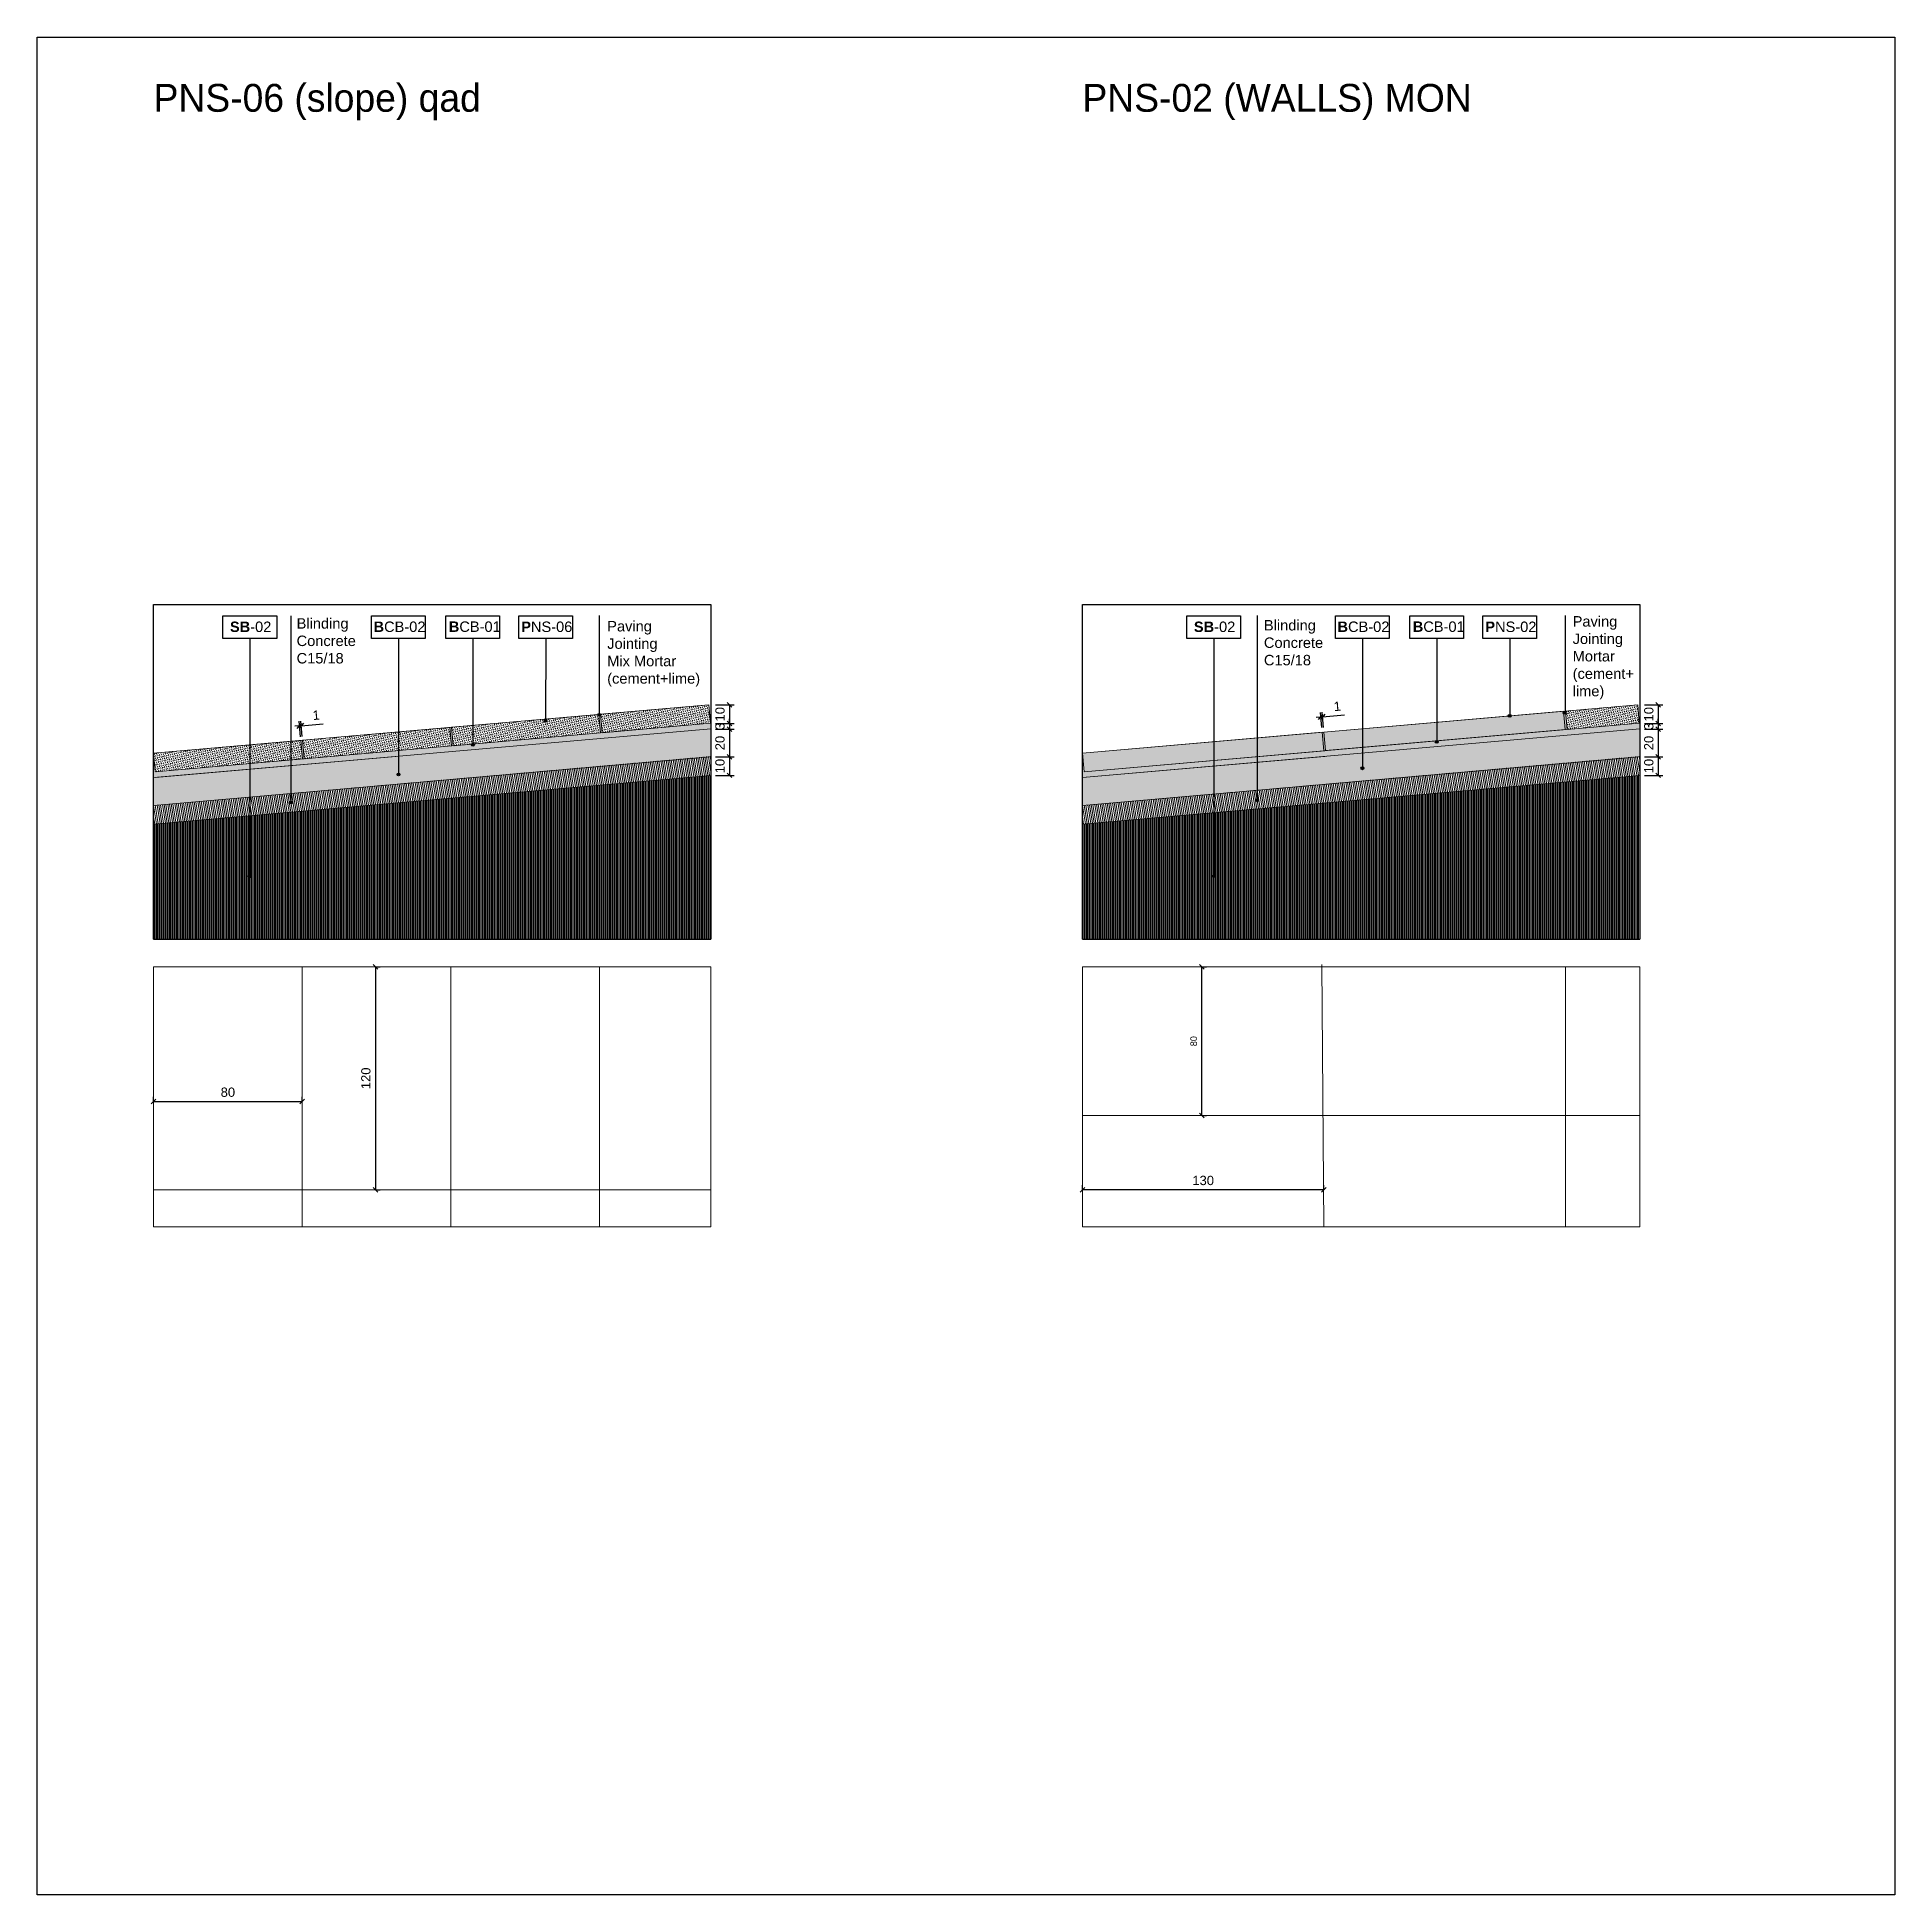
# Model space of a CAD drawing. Header units: metres. Extents: x -325 to 301, y -147 to 149.
# Drawn here: x 250.92 to 260.92, y 113.46 to 123.46 of the extents above; entities that cross this region are included whole.
import ezdxf

# ---------------------------------------------------------------- set-up
doc = ezdxf.new("R2010")
doc.units = ezdxf.units.M
doc.layers.get('Defpoints').update_dxf_attribs({"lineweight": 13})
doc.layers.add('-aux', color=50, linetype='Continuous', plot=False)
doc.layers.add('02-L-AUX', color=2, linetype='Continuous', plot=False)
doc.layers.add('0-TX-1_25', color=7, linetype='Continuous', true_color=0x3f4f7f)
doc.layers.add('EIT_3 TR sorra', color=7, linetype='Continuous', true_color=0xd8ceb0)
for name, color, linetype, lineweight, true_color in [('02-L-Joints-Paviment_07_Natural Stone', 7, 'Continuous', 5, 0x998833), ('03-TR-Paviment_08_Natural Stone Bleachers', 7, 'Continuous', 5, 0xafad9d), ('3-TR tot_u', 7, 'Continuous', 5, 0x787878)]:
    doc.layers.add(name, color=color, linetype=linetype, lineweight=lineweight, true_color=true_color)
for name, color, linetype, lineweight in [('1-CM', 7, 'Continuous', 0), ('2-L-secció', 1, 'Continuous', 0), ('3-TR Formigó', 252, 'Continuous', 0), ('3-TR Seleccionat', 44, 'Continuous', 0)]:
    doc.layers.add(name, color=color, linetype=linetype, lineweight=lineweight)
for name, color, linetype in [('A-KEYPLAN_HATCH', 7, 'Continuous'), ('A_TEXT_2', 7, 'Continuous'), ('EIT_0 Llegenda', 7, 'Continuous')]:
    doc.layers.add(name, color=color, linetype=linetype)
doc.styles.get("Standard").update_dxf_attribs({"font": 'arial.ttf'})
doc.styles.add('x-llegenda materials$0$ENGRAVERS', font='TT0586M.TTF')
doc.dimstyles.new('ISO-25', dxfattribs={"dimtxt": 0.1, "dimasz": 0.1, "dimexe": 0.1, "dimexo": 0.1, "dimgap": 0.1, "dimtad": 1, "dimdec": 0, "dimlfac": 100, "dimzin": 9, "dimtxsty": 'Standard', "dimblk": 'OBLIQUE', "dimcen": 0.1, "dimadec": 0, "dimazin": 0, "dimtfac": 1, "dimtdec": 0, "dimtmove": 0, "dimatfit": 3, "dimldrblk": 'OBLIQUE', "dimfxl": 1, "dimarcsym": 0})

msp = doc.modelspace()

# ---------------------------------------------------------------- texts
at = {"layer": '0-TX-1_25', "char_height": 0.05625, "attachment_point": 1}
for s, width, gutter_width, heights, insert in [('Blinding Concrete\\PC15/18', 0.47272, 12.5, [0.347], (252.319, 120.329)), ('Paving Jointing Mix Mortar\\P(cement+lime)', 0.38711, 0.338, [0], (253.991, 120.314)), ('Blinding Concrete\\PC15/18', 0.47272, 12.5, [0.347], (257.526, 120.319)), ('Paving Jointing Mortar\\P(cement+\\Plime)', 0.32764, 0.338, [0], (259.188, 120.34))]:
    msp.add_mtext_dynamic_manual_height_columns(s, width=width, gutter_width=gutter_width, heights=heights, dxfattribs=dict(at, insert=insert))
at = {"layer": 'EIT_0 Llegenda', "char_height": 0.15, "width": 19.2101, "attachment_point": 1, "style": 'x-llegenda materials$0$ENGRAVERS'}
for s, insert in [('PNS-06 (slope) qad', (251.549, 123.205)), ('PNS-02 (WALLS) MON', (256.549, 123.205))]:
    msp.add_mtext(s, dxfattribs=dict(at, insert=insert))

# ---------------------------------------------------------------- blocks, each defined once
blk = doc.blocks.new('hatch keyplan 2')
at = {"layer": 'A-KEYPLAN_HATCH'}
blk.add_lwpolyline([(0, 0.00548), (0.01287, 0.00548), (0.01287, 0), (0, 0)], close=True, dxfattribs=at)
blk = doc.blocks.new('hatch keyplan')
at = {"layer": 'A-KEYPLAN_HATCH'}
blk.add_blockref('hatch keyplan 2', (1.43058, 0.85215), dxfattribs=at)
blk = doc.blocks.new('PNS06')
at = {"layer": 'A-KEYPLAN_HATCH', "xscale": 0.7124947396918078, "yscale": 0.7124947396918078, "zscale": 0.7124947396918078}
blk.add_blockref('hatch keyplan', (-1.01928, -0.60715), dxfattribs=at)
at = {"layer": 'A_TEXT_2', "insert": (-0.00057, 0.00291), "char_height": 0.0017812, "attachment_point": 1}
blk.add_mtext_dynamic_manual_height_columns('\\pi0.00098;{\\fArial|b1|i0|c0|p34;P}NS-06', width=0.0103753, gutter_width=0.01069, heights=[0], dxfattribs=at)
blk = doc.blocks.new('_Oblique')
at = {"color": 0, "lineweight": -2}
blk.add_line((-0.5, -0.5), (0.5, 0.5), dxfattribs=at)
blk = doc.blocks.new('*D783')
at = {"layer": '0-TX-1_25', "color": 0, "lineweight": -2, "transparency": 16777216}
for p, q in [((254.574, 119.862), (254.674, 119.862)), ((254.649, 119.862), (254.649, 119.762)), ((254.574, 119.762), (254.674, 119.762))]:
    blk.add_line(p, q, dxfattribs=at)
at = {"layer": 'Defpoints', "color": 0, "transparency": 16777216}
for p in [(254.549, 119.862), (254.549, 119.762), (254.649, 119.762)]:
    blk.add_point(p, dxfattribs=at)
at = {"layer": '0-TX-1_25', "color": 0, "lineweight": -2, "transparency": 16777216, "xscale": 0.025, "yscale": 0.025, "zscale": 0.025}
for p, rotation in [((254.649, 119.862), 90), ((254.649, 119.762), 270)]:
    blk.add_blockref('_Oblique', p, dxfattribs=dict(at, rotation=rotation))
at = {"layer": '0-TX-1_25', "color": 0, "transparency": 16777216, "insert": (254.598, 119.812), "char_height": 0.05, "attachment_point": 5, "rotation": 90}
blk.add_mtext('10', dxfattribs=at)
blk = doc.blocks.new('*D784')
at = {"layer": '0-TX-1_25', "color": 0, "lineweight": -2, "transparency": 16777216}
for p, q in [((254.574, 119.732), (254.674, 119.732)), ((254.649, 119.732), (254.649, 119.582)), ((254.574, 119.582), (254.674, 119.582))]:
    blk.add_line(p, q, dxfattribs=at)
at = {"layer": 'Defpoints', "color": 0, "transparency": 16777216}
for p in [(254.549, 119.732), (254.549, 119.582), (254.649, 119.582)]:
    blk.add_point(p, dxfattribs=at)
at = {"layer": '0-TX-1_25', "color": 0, "lineweight": -2, "transparency": 16777216, "xscale": 0.025, "yscale": 0.025, "zscale": 0.025}
for p, rotation in [((254.649, 119.732), 90), ((254.649, 119.582), 270)]:
    blk.add_blockref('_Oblique', p, dxfattribs=dict(at, rotation=rotation))
at = {"layer": '0-TX-1_25', "color": 0, "transparency": 16777216, "insert": (254.598, 119.657), "char_height": 0.05, "attachment_point": 5, "rotation": 90}
blk.add_mtext('20', dxfattribs=at)
blk = doc.blocks.new('*D785')
at = {"layer": '0-TX-1_25', "color": 0, "lineweight": -2, "transparency": 16777216}
for p, q in [((254.574, 119.762), (254.674, 119.762)), ((254.574, 119.732), (254.674, 119.732)), ((254.649, 119.762), (254.649, 119.787)), ((254.649, 119.762), (254.649, 119.732)), ((254.649, 119.732), (254.649, 119.707))]:
    blk.add_line(p, q, dxfattribs=at)
at = {"layer": 'Defpoints', "color": 0, "transparency": 16777216}
for p in [(254.549, 119.762), (254.549, 119.732), (254.649, 119.732)]:
    blk.add_point(p, dxfattribs=at)
at = {"layer": '0-TX-1_25', "color": 0, "lineweight": -2, "transparency": 16777216, "xscale": 0.025, "yscale": 0.025, "zscale": 0.025}
for p, rotation in [((254.649, 119.762), 270), ((254.649, 119.732), 90)]:
    blk.add_blockref('_Oblique', p, dxfattribs=dict(at, rotation=rotation))
at = {"layer": '0-TX-1_25', "color": 0, "transparency": 16777216, "insert": (254.598, 119.747), "char_height": 0.05, "attachment_point": 5, "rotation": 90}
blk.add_mtext('3', dxfattribs=at)
blk = doc.blocks.new('SB-02')
at = {"layer": 'A-KEYPLAN_HATCH'}
blk.add_blockref('hatch keyplan', (-1.43058, -0.85215), dxfattribs=at)
at = {"layer": 'A_TEXT_2', "insert": (-0.0008, 0.00408), "char_height": 0.0025, "attachment_point": 1}
blk.add_mtext_dynamic_manual_height_columns('\\pi0.00249;{\\fArial|b1|i0|c0|p34;SB}-02', width=0.0145619, gutter_width=0.015, heights=[0], dxfattribs=at)
blk = doc.blocks.new('B-CB01')
at = {"layer": 'A-KEYPLAN_HATCH'}
blk.add_blockref('hatch keyplan', (-1.43058, -0.85215), dxfattribs=at)
at = {"layer": 'A_TEXT_2', "insert": (-0.0008, 0.00411), "char_height": 0.0025, "attachment_point": 1}
blk.add_mtext_dynamic_manual_height_columns('\\pi0.00152;{\\fArial|b1|i0|c0|p34;B}CB-01', width=0.0145619, gutter_width=0.015, heights=[0], dxfattribs=at)
blk = doc.blocks.new('B-CB02')
at = {"layer": 'A-KEYPLAN_HATCH'}
blk.add_blockref('hatch keyplan', (-1.43058, -0.85215), dxfattribs=at)
at = {"layer": 'A_TEXT_2', "insert": (-0.0008, 0.00409), "char_height": 0.0025, "attachment_point": 1}
blk.add_mtext_dynamic_manual_height_columns('\\pi0.00129;{\\fArial|b1|i0|c0|p34;B}CB-02', width=0.0145619, gutter_width=0.015, heights=[0], dxfattribs=at)
blk = doc.blocks.new('POINT')
at = {"layer": '0-TX-1_25'}
h = blk.add_hatch(dxfattribs=at)
h.set_pattern_fill('ANGLE', color=256)
h.set_pattern_definition([(0, (-83.747, -12.726), (0, 6.985), [5.08, -1.905]), (90, (-83.747, -12.726), (-6.985, 4e-16), [5.08, -1.905])])
edge = h.paths.add_edge_path()
edge.add_arc((0, 0), 0.0075, 0, 360)
h = blk.add_hatch(color=256, dxfattribs=at)
h.dxf.hatch_style = 1
edge = h.paths.add_edge_path()
edge.add_arc((0, 0), 0.0075, 0, 360)
blk.add_circle((0, 0), 0.0075, dxfattribs=at)
blk = doc.blocks.new('*D786')
at = {"layer": '0-TX-1_25', "color": 0, "lineweight": -2, "transparency": 16777216}
for p, q in [((252.743, 118.452), (252.768, 118.452)), ((252.743, 118.452), (252.743, 117.252)), ((252.743, 117.252), (252.768, 117.252))]:
    blk.add_line(p, q, dxfattribs=at)
at = {"layer": 'Defpoints', "color": 0, "transparency": 16777216}
for p in [(252.743, 118.452), (252.743, 117.252), (252.743, 117.252)]:
    blk.add_point(p, dxfattribs=at)
at = {"layer": '0-TX-1_25', "color": 0, "lineweight": -2, "transparency": 16777216, "xscale": 0.025, "yscale": 0.025, "zscale": 0.025}
for p, rotation in [((252.743, 118.452), 90), ((252.743, 117.252), 270)]:
    blk.add_blockref('_Oblique', p, dxfattribs=dict(at, rotation=rotation))
at = {"layer": '0-TX-1_25', "color": 0, "transparency": 16777216, "insert": (252.692, 117.852), "char_height": 0.05, "attachment_point": 5, "rotation": 90}
blk.add_mtext('120', dxfattribs=at)
blk = doc.blocks.new('*D787')
at = {"layer": '0-TX-1_25', "color": 0, "lineweight": -2, "transparency": 16777216}
for p, q in [((251.549, 117.727), (251.549, 117.752)), ((251.549, 117.727), (252.349, 117.727)), ((252.349, 117.727), (252.349, 117.752))]:
    blk.add_line(p, q, dxfattribs=at)
at = {"layer": 'Defpoints', "color": 0, "transparency": 16777216}
for p in [(251.549, 117.727), (252.349, 117.727), (252.349, 117.727)]:
    blk.add_point(p, dxfattribs=at)
at = {"layer": '0-TX-1_25', "color": 0, "lineweight": -2, "transparency": 16777216, "xscale": 0.025, "yscale": 0.025, "zscale": 0.025, "rotation": 180}
blk.add_blockref('_Oblique', (251.549, 117.727), dxfattribs=at)
at = {"layer": '0-TX-1_25', "color": 0, "lineweight": -2, "transparency": 16777216, "xscale": 0.025, "yscale": 0.025, "zscale": 0.025}
blk.add_blockref('_Oblique', (252.349, 117.727), dxfattribs=at)
at = {"layer": '0-TX-1_25', "color": 0, "transparency": 16777216, "insert": (251.949, 117.777), "char_height": 0.05, "attachment_point": 5}
blk.add_mtext('80', dxfattribs=at)
blk = doc.blocks.new('*D788')
at = {"layer": '0-TX-1_25', "color": 0, "lineweight": -2, "transparency": 16777216}
for p, q in [((252.334, 119.749), (252.309, 119.747)), ((252.339, 119.691), (252.332, 119.774)), ((252.334, 119.749), (252.344, 119.75)), ((252.349, 119.692), (252.342, 119.775)), ((252.344, 119.75), (252.462, 119.76))]:
    blk.add_line(p, q, dxfattribs=at)
at = {"layer": 'Defpoints', "color": 0, "transparency": 16777216}
for p in [(252.344, 119.75), (252.341, 119.666), (252.351, 119.667)]:
    blk.add_point(p, dxfattribs=at)
at = {"layer": '0-TX-1_25', "color": 0, "lineweight": -2, "transparency": 16777216, "xscale": 0.025, "yscale": 0.025, "zscale": 0.025}
for p, rotation in [((252.334, 119.749), 4.999999999999982), ((252.344, 119.75), 185)]:
    blk.add_blockref('_Oblique', p, dxfattribs=dict(at, rotation=rotation))
at = {"layer": '0-TX-1_25', "color": 0, "transparency": 16777216, "insert": (252.424, 119.807), "char_height": 0.05, "attachment_point": 5, "rotation": 5}
blk.add_mtext('1', dxfattribs=at)
blk = doc.blocks.new('*D962')
at = {"layer": '0-TX-1_25', "color": 0, "lineweight": -2, "transparency": 16777216}
for p, q in [((259.574, 119.862), (259.674, 119.862)), ((259.649, 119.862), (259.649, 119.762)), ((259.574, 119.762), (259.674, 119.762))]:
    blk.add_line(p, q, dxfattribs=at)
at = {"layer": 'Defpoints', "color": 0, "transparency": 16777216}
for p in [(259.549, 119.862), (259.549, 119.762), (259.649, 119.762)]:
    blk.add_point(p, dxfattribs=at)
at = {"layer": '0-TX-1_25', "color": 0, "lineweight": -2, "transparency": 16777216, "xscale": 0.025, "yscale": 0.025, "zscale": 0.025}
for p, rotation in [((259.649, 119.862), 90), ((259.649, 119.762), 270)]:
    blk.add_blockref('_Oblique', p, dxfattribs=dict(at, rotation=rotation))
at = {"layer": '0-TX-1_25', "color": 0, "transparency": 16777216, "insert": (259.598, 119.812), "char_height": 0.05, "attachment_point": 5, "rotation": 90}
blk.add_mtext('10', dxfattribs=at)
blk = doc.blocks.new('*D963')
at = {"layer": '0-TX-1_25', "color": 0, "lineweight": -2, "transparency": 16777216}
for p, q in [((259.574, 119.762), (259.674, 119.762)), ((259.574, 119.732), (259.674, 119.732)), ((259.649, 119.762), (259.649, 119.787)), ((259.649, 119.762), (259.649, 119.732)), ((259.649, 119.732), (259.649, 119.707))]:
    blk.add_line(p, q, dxfattribs=at)
at = {"layer": 'Defpoints', "color": 0, "transparency": 16777216}
for p in [(259.549, 119.762), (259.549, 119.732), (259.649, 119.732)]:
    blk.add_point(p, dxfattribs=at)
at = {"layer": '0-TX-1_25', "color": 0, "lineweight": -2, "transparency": 16777216, "xscale": 0.025, "yscale": 0.025, "zscale": 0.025}
for p, rotation in [((259.649, 119.762), 270), ((259.649, 119.732), 90)]:
    blk.add_blockref('_Oblique', p, dxfattribs=dict(at, rotation=rotation))
at = {"layer": '0-TX-1_25', "color": 0, "transparency": 16777216, "insert": (259.598, 119.747), "char_height": 0.05, "attachment_point": 5, "rotation": 90}
blk.add_mtext('3', dxfattribs=at)
blk = doc.blocks.new('PNS01')
at = {"layer": 'A-KEYPLAN_HATCH'}
blk.add_blockref('hatch keyplan', (-1.42958, -0.85215), dxfattribs=at)
at = {"layer": 'A_TEXT_2', "insert": (0.0002, 0.00408), "char_height": 0.0025, "attachment_point": 1}
blk.add_mtext_dynamic_manual_height_columns('\\pi0.00139;{\\fArial|b1|i0|c0|p34;P}NS-02', width=0.0145619, gutter_width=0.015, heights=[0], dxfattribs=at)
blk = doc.blocks.new('*D964')
at = {"layer": '0-TX-1_25', "color": 0, "lineweight": -2, "transparency": 16777216}
for p, q in [((257.837, 119.74), (257.83, 119.822)), ((257.847, 119.74), (257.84, 119.823)), ((257.842, 119.798), (257.96, 119.808)), ((257.832, 119.797), (257.807, 119.795)), ((257.832, 119.797), (257.842, 119.798))]:
    blk.add_line(p, q, dxfattribs=at)
at = {"layer": 'Defpoints', "color": 0, "transparency": 16777216}
for p in [(257.839, 119.715), (257.842, 119.798), (257.849, 119.715)]:
    blk.add_point(p, dxfattribs=at)
at = {"layer": '0-TX-1_25', "color": 0, "lineweight": -2, "transparency": 16777216, "xscale": 0.025, "yscale": 0.025, "zscale": 0.025}
for p, rotation in [((257.832, 119.797), 4.999999999999982), ((257.842, 119.798), 185)]:
    blk.add_blockref('_Oblique', p, dxfattribs=dict(at, rotation=rotation))
at = {"layer": '0-TX-1_25', "color": 0, "transparency": 16777216, "insert": (257.921, 119.855), "char_height": 0.05, "attachment_point": 5, "rotation": 5}
blk.add_mtext('1', dxfattribs=at)
blk = doc.blocks.new('*D965')
at = {"layer": '0-TX-1_25', "color": 0, "lineweight": -2, "transparency": 16777216}
for p, q in [((259.574, 119.732), (259.674, 119.732)), ((259.649, 119.732), (259.649, 119.582)), ((259.574, 119.582), (259.674, 119.582))]:
    blk.add_line(p, q, dxfattribs=at)
at = {"layer": 'Defpoints', "color": 0, "transparency": 16777216}
for p in [(259.549, 119.732), (259.549, 119.582), (259.649, 119.582)]:
    blk.add_point(p, dxfattribs=at)
at = {"layer": '0-TX-1_25', "color": 0, "lineweight": -2, "transparency": 16777216, "xscale": 0.025, "yscale": 0.025, "zscale": 0.025}
for p, rotation in [((259.649, 119.732), 90), ((259.649, 119.582), 270)]:
    blk.add_blockref('_Oblique', p, dxfattribs=dict(at, rotation=rotation))
at = {"layer": '0-TX-1_25', "color": 0, "transparency": 16777216, "insert": (259.598, 119.657), "char_height": 0.05, "attachment_point": 5, "rotation": 90}
blk.add_mtext('20', dxfattribs=at)
blk = doc.blocks.new('*D966')
at = {"layer": '0-TX-1_25', "color": 0, "lineweight": -2, "transparency": 16777216}
for p, q in [((256.549, 117.252), (256.549, 117.277)), ((257.849, 117.252), (256.549, 117.252)), ((257.849, 117.252), (257.849, 117.277))]:
    blk.add_line(p, q, dxfattribs=at)
at = {"layer": 'Defpoints', "color": 0, "transparency": 16777216}
for p in [(256.549, 117.252), (256.549, 117.252), (257.849, 117.252)]:
    blk.add_point(p, dxfattribs=at)
at = {"layer": '0-TX-1_25', "color": 0, "lineweight": -2, "transparency": 16777216, "xscale": 0.025, "yscale": 0.025, "zscale": 0.025, "rotation": 180}
blk.add_blockref('_Oblique', (256.549, 117.252), dxfattribs=at)
at = {"layer": '0-TX-1_25', "color": 0, "lineweight": -2, "transparency": 16777216, "xscale": 0.025, "yscale": 0.025, "zscale": 0.025}
blk.add_blockref('_Oblique', (257.849, 117.252), dxfattribs=at)
at = {"layer": '0-TX-1_25', "color": 0, "transparency": 16777216, "insert": (257.199, 117.302), "char_height": 0.05, "attachment_point": 5}
blk.add_mtext('130', dxfattribs=at)
blk = doc.blocks.new('*D967')
at = {"layer": '0-TX-1_25', "color": 0, "lineweight": -2, "transparency": 16777216}
for p, q in [((257.191, 118.452), (257.216, 118.452)), ((257.191, 117.652), (257.191, 118.452)), ((257.191, 117.652), (257.216, 117.652))]:
    blk.add_line(p, q, dxfattribs=at)
at = {"layer": 'Defpoints', "color": 0, "transparency": 16777216}
for p in [(257.191, 118.452), (257.191, 118.452), (257.191, 117.652)]:
    blk.add_point(p, dxfattribs=at)
at = {"layer": '0-TX-1_25', "color": 0, "lineweight": -2, "transparency": 16777216, "xscale": 0.025, "yscale": 0.025, "zscale": 0.025}
for p, rotation in [((257.191, 118.452), 90), ((257.191, 117.652), 270)]:
    blk.add_blockref('_Oblique', p, dxfattribs=dict(at, rotation=rotation))
at = {"layer": '0-TX-1_25', "color": 0, "transparency": 16777216, "insert": (257.148, 118.052), "char_height": 0.035, "attachment_point": 5, "rotation": 90}
blk.add_mtext('80', dxfattribs=at)
blk = doc.blocks.new('*D2832')
at = {"layer": '0-TX-1_25', "color": 0, "lineweight": -2, "transparency": 16777216}
for p, q in [((254.574, 119.583), (254.674, 119.583)), ((254.649, 119.583), (254.649, 119.483)), ((254.574, 119.483), (254.674, 119.483))]:
    blk.add_line(p, q, dxfattribs=at)
at = {"layer": 'Defpoints', "color": 0, "transparency": 16777216}
for p in [(254.549, 119.583), (254.549, 119.483), (254.649, 119.483)]:
    blk.add_point(p, dxfattribs=at)
at = {"layer": '0-TX-1_25', "color": 0, "lineweight": -2, "transparency": 16777216, "xscale": 0.025, "yscale": 0.025, "zscale": 0.025}
for p, rotation in [((254.649, 119.583), 90), ((254.649, 119.483), 270)]:
    blk.add_blockref('_Oblique', p, dxfattribs=dict(at, rotation=rotation))
at = {"layer": '0-TX-1_25', "color": 0, "transparency": 16777216, "insert": (254.598, 119.533), "char_height": 0.05, "attachment_point": 5, "rotation": 90}
blk.add_mtext('10', dxfattribs=at)
blk = doc.blocks.new('*D2833')
at = {"layer": '0-TX-1_25', "color": 0, "lineweight": -2, "transparency": 16777216}
for p, q in [((259.574, 119.583), (259.674, 119.583)), ((259.649, 119.583), (259.649, 119.483)), ((259.574, 119.483), (259.674, 119.483))]:
    blk.add_line(p, q, dxfattribs=at)
at = {"layer": 'Defpoints', "color": 0, "transparency": 16777216}
for p in [(259.549, 119.583), (259.549, 119.483), (259.649, 119.483)]:
    blk.add_point(p, dxfattribs=at)
at = {"layer": '0-TX-1_25', "color": 0, "lineweight": -2, "transparency": 16777216, "xscale": 0.025, "yscale": 0.025, "zscale": 0.025}
for p, rotation in [((259.649, 119.583), 90), ((259.649, 119.483), 270)]:
    blk.add_blockref('_Oblique', p, dxfattribs=dict(at, rotation=rotation))
at = {"layer": '0-TX-1_25', "color": 0, "transparency": 16777216, "insert": (259.598, 119.533), "char_height": 0.05, "attachment_point": 5, "rotation": 90}
blk.add_mtext('10', dxfattribs=at)

# ---------------------------------------------------------------- dimensions: what is measured, and where the dimension line sits
at = {"layer": '0-TX-1_25'}
for base, p1, p2, angle, picture, middle in [((252.344, 119.75), (252.341, 119.666), (252.351, 119.667), 5, '*D788', (252.424, 119.807)), ((257.842, 119.798), (257.839, 119.715), (257.849, 119.715), 5, '*D964', (257.921, 119.855)), ((252.743, 117.252), (252.743, 118.452), (252.743, 117.252), 90, '*D786', (252.692, 117.852))]:
    dim = msp.add_linear_dim(base=base, p1=p1, p2=p2, angle=angle, dimstyle='ISO-25', override={"dimtxt": 0.05, "dimasz": 0.025, "dimexe": 0.025, "dimexo": 0.025, "dimgap": 0.025, "dimblk1": 'Oblique', "dimblk2": 'Oblique', "dimsah": 1, "dimfxl": 0.1, "dimfxlon": 1, "dimarcsym": 1}, dxfattribs=at)
    dim.commit()
    dim.dimension.update_dxf_attribs({"geometry": picture, "text_midpoint": middle})
for base, p1, p2, picture, middle in [((254.649, 119.762), (254.549, 119.862), (254.549, 119.762), '*D783', (254.649, 119.812)), ((259.649, 119.762), (259.549, 119.862), (259.549, 119.762), '*D962', (259.649, 119.812)), ((254.649, 119.732), (254.549, 119.762), (254.549, 119.732), '*D785', (254.649, 119.747)), ((259.649, 119.732), (259.549, 119.762), (259.549, 119.732), '*D963', (259.649, 119.747)), ((254.649, 119.483), (254.549, 119.583), (254.549, 119.483), '*D2832', (254.649, 119.533)), ((259.649, 119.483), (259.549, 119.583), (259.549, 119.483), '*D2833', (259.649, 119.533))]:
    dim = msp.add_linear_dim(base=base, p1=p1, p2=p2, angle=90, dimstyle='ISO-25', override={"dimtxt": 0.05, "dimasz": 0.025, "dimexe": 0.025, "dimexo": 0.025, "dimgap": 0.025, "dimblk1": 'Oblique', "dimblk2": 'Oblique', "dimsah": 1, "dimfxl": 0.1, "dimfxlon": 1, "dimarcsym": 1}, dxfattribs=at)
    dim.commit()
    dim.dimension.update_dxf_attribs({"geometry": picture, "text_midpoint": middle, "dimtype": 160})
dim = msp.add_linear_dim(base=(254.649, 119.582), p1=(254.549, 119.732), p2=(254.549, 119.582), angle=90, text='20', dimstyle='ISO-25', override={"dimtxt": 0.05, "dimasz": 0.025, "dimexe": 0.025, "dimexo": 0.025, "dimgap": 0.025, "dimblk1": 'Oblique', "dimblk2": 'Oblique', "dimsah": 1, "dimfxl": 0.1, "dimfxlon": 1, "dimarcsym": 1}, dxfattribs=at)
dim.commit()
dim.dimension.update_dxf_attribs({"geometry": '*D784', "text_midpoint": (254.598, 119.657)})
dim = msp.add_linear_dim(base=(259.649, 119.582), p1=(259.549, 119.732), p2=(259.549, 119.582), angle=90, text='20', dimstyle='ISO-25', override={"dimtxt": 0.05, "dimasz": 0.025, "dimexe": 0.025, "dimexo": 0.025, "dimgap": 0.025, "dimblk1": 'Oblique', "dimblk2": 'Oblique', "dimsah": 1, "dimfxl": 0.1, "dimfxlon": 1, "dimarcsym": 1}, dxfattribs=at)
dim.commit()
dim.dimension.update_dxf_attribs({"geometry": '*D965', "text_midpoint": (259.649, 119.657), "dimtype": 160})
dim = msp.add_aligned_dim(p1=(257.191, 117.652), p2=(257.191, 118.452), distance=0, dimstyle='ISO-25', override={"dimtxt": 0.035, "dimasz": 0.025, "dimexe": 0.025, "dimexo": 0.025, "dimgap": 0.025, "dimblk1": 'Oblique', "dimblk2": 'Oblique', "dimsah": 1, "dimfxl": 0.1, "dimfxlon": 1, "dimarcsym": 1}, dxfattribs=at)
dim.commit()
dim.dimension.update_dxf_attribs({"geometry": '*D967', "text_midpoint": (257.148, 118.052)})
for base, p1, p2, picture, middle in [((252.349, 117.727), (251.549, 117.727), (252.349, 117.727), '*D787', (251.949, 117.777)), ((256.549, 117.252), (257.849, 117.252), (256.549, 117.252), '*D966', (257.199, 117.302))]:
    dim = msp.add_linear_dim(base=base, p1=p1, p2=p2, dimstyle='ISO-25', override={"dimtxt": 0.05, "dimasz": 0.025, "dimexe": 0.025, "dimexo": 0.025, "dimgap": 0.025, "dimblk1": 'Oblique', "dimblk2": 'Oblique', "dimsah": 1, "dimfxl": 0.1, "dimfxlon": 1, "dimarcsym": 1}, dxfattribs=at)
    dim.commit()
    dim.dimension.update_dxf_attribs({"geometry": picture, "text_midpoint": middle})

# ---------------------------------------------------------------- hatches: boundary and pattern name
at = {"layer": '03-TR-Paviment_08_Natural Stone Bleachers'}
h = msp.add_hatch(dxfattribs=at)
h.set_pattern_fill('DASH', color=256, scale=0.002611, angle=238, style=0, double=1)
h.set_pattern_definition([(238, (4.021047, -33.606496), (0.002637111, -0.01142258263), [0.00828944353, -0.00828944353])])
h.paths.add_polyline_path([(253.954, 119.712), (253.945, 119.811), (253.153, 119.742), (253.162, 119.642)])
h = msp.add_hatch(dxfattribs=at)
h.set_pattern_fill('DASH', color=256, scale=0.002611, angle=238, style=0, double=1)
h.set_pattern_definition([(238, (4.822984, -33.536336), (0.002637111, -0.01142258263), [0.00828944353, -0.00828944353])])
h.paths.add_polyline_path([(254.546, 119.764), (254.538, 119.863), (253.955, 119.812), (253.964, 119.712)])
h = msp.add_hatch(dxfattribs=at)
h.set_pattern_fill('DASH', color=256, scale=0.002611, angle=238, style=0, double=1)
h.set_pattern_definition([(238, (8.7172075, -33.6330785), (0.002637111, -0.01142258263), [0.00828944353, -0.00828944353])])
h.paths.add_polyline_path([(259.148, 119.729), (259.139, 119.828), (257.849, 119.715), (257.858, 119.616)])
h = msp.add_hatch(dxfattribs=at)
h.set_pattern_fill('DASH', color=256, scale=0.002611, angle=238, style=0, double=1)
h.set_pattern_definition([(238, (10.017241, -33.51934), (0.002637111, -0.01142258263), [0.00828944353, -0.00828944353])])
h.paths.add_polyline_path([(259.538, 119.863), (259.149, 119.829), (259.158, 119.729), (259.546, 119.764)])
h = msp.add_hatch(dxfattribs=at)
h.set_pattern_fill('DASH', color=256, scale=0.002611, angle=238, style=0, double=1)
h.set_pattern_definition([(238, (3.21911, -33.676656), (0.002637111, -0.01142258263), [0.00828944353, -0.00828944353])])
h.paths.add_polyline_path([(253.152, 119.642), (253.143, 119.741), (252.351, 119.672), (252.36, 119.572)])
h = msp.add_hatch(dxfattribs=at)
h.set_pattern_fill('DASH', color=256, scale=0.002611, angle=238, style=0, double=1)
h.set_pattern_definition([(238, (7.4171734, -33.746817), (0.002637111, -0.01142258263), [0.00828944353, -0.00828944353])])
h.paths.add_polyline_path([(257.848, 119.615), (257.839, 119.715), (256.549, 119.602), (256.558, 119.502)])
h = msp.add_hatch(dxfattribs=at)
h.set_pattern_fill('DASH', color=256, scale=0.002611, angle=238, style=0, double=1)
h.set_pattern_definition([(238, (2.4171734, -33.746817), (0.002637111, -0.01142258263), [0.00828944353, -0.00828944353])])
h.paths.add_polyline_path([(252.35, 119.571), (252.341, 119.671), (251.549, 119.602), (251.558, 119.502)])
at = {"layer": '3-TR Formigó'}
h = msp.add_hatch(dxfattribs=at)
h.set_pattern_fill('ANSI31', color=256, scale=0.003, angle=234.1752)
h.set_pattern_definition([(279.175244, (42.337417, 75.201493), (0.00940313004, 0.0015188056), [])])
h.paths.add_polyline_path([(254.549, 119.485), (254.549, 119.586), (251.549, 119.321), (251.549, 119.22)])
h = msp.add_hatch(dxfattribs=at)
h.set_pattern_fill('ANSI31', color=256, scale=0.003, angle=234.1752)
h.set_pattern_definition([(279.175244, (47.337417, 75.201493), (0.00940313004, 0.0015188056), [])])
h.paths.add_polyline_path([(259.549, 119.485), (259.549, 119.586), (256.549, 119.321), (256.549, 119.22)])
at = {"layer": '3-TR Seleccionat'}
h = msp.add_hatch(dxfattribs=at)
h.set_pattern_fill('ANSI31', color=256, scale=0.002, angle=225, style=0)
h.set_pattern_definition([(270, (80, -11.45), (0.00635, -1e-18), [])])
h.paths.add_polyline_path([(251.549, 118.602), (254.549, 118.602), (254.549, 119.483), (251.549, 119.22)])
h = msp.add_hatch(dxfattribs=at)
h.set_pattern_fill('ANSI31', color=256, scale=0.002, angle=225, style=0)
h.set_pattern_definition([(270, (85, -11.45), (0.00635, -1e-18), [])])
h.paths.add_polyline_path([(259.549, 119.483), (256.549, 119.22), (256.549, 118.602), (259.549, 118.602)])
at = {"layer": '3-TR tot_u'}
h = msp.add_hatch(dxfattribs=at)
h.set_pattern_fill('AR-CONC', color=256, scale=0.0002, angle=95.2664)
h.set_pattern_definition([(145.266414, (223.278454, 49.020085), (-0.000170073, 0.036575721), [0.00381, -0.04191]), (90.266414, (223.278454, 49.020085), (-0.03740309, -0.010526232), [0.003048, -0.033528117]), (195.71786, (223.27844, 49.023133), (-0.03757316, 0.026049489), [0.003238002, -0.035618049]), (141.450614, (223.268337, 49.01915), (0.00339667, 0.054758732), [0.005715, -0.062865]), (191.90197, (223.26862, 49.023715), (-0.05363445, 0.0427383), [0.004857005, -0.05342712]), (86.450565, (223.268337, 49.01915), (-0.05363445, 0.0427383), [0.004571993, -0.050291946]), (116.266414, (223.2704, 49.024444), (0.017583458, 0.032072197), [0.00381, -0.04191]), (61.266414, (223.2704, 49.024444), (-0.037816613, 0.00892702), [0.003048, -0.033528]), (166.71786, (223.271865, 49.027117), (-0.020233155, 0.040999216), [0.003238002, -0.035617988]), (132.766414, (223.278454, 49.020085), (-0.0168963195, -0.0009370959), [0, -0.0331216, 0, -0.034036, 0, -0.033655]), (102.766414, (223.278454, 49.020085), (-0.02117817, 0.011468466), [0, -0.0194056, 0, -0.0323596, 0, -0.012827]), (62.766414, (223.279494, 49.008804), (-0.0013481758, 0.0271088093), [0, -0.0127, 0, -0.039624, 0, -0.052578]), (52.766414, (223.27996, 49.003746), (-0.007783095, 0.029034012), [0, -0.01651, 0, -0.0263144, 0, -0.037338])])
h.paths.add_polyline_path([(254.549, 119.583), (254.549, 119.733), (254.549, 119.734), (251.549, 119.471), (251.549, 119.321), (251.586, 119.324)])
h = msp.add_hatch(dxfattribs=at)
h.set_pattern_fill('AR-CONC', color=256, scale=0.0002, angle=95.2664)
h.set_pattern_definition([(145.266414, (223.278454, 49.020085), (-0.000170073, 0.036575721), [0.00381, -0.04191]), (90.266414, (223.278454, 49.020085), (-0.03740309, -0.010526232), [0.003048, -0.033528117]), (195.71786, (223.27844, 49.023133), (-0.03757316, 0.026049489), [0.003238002, -0.035618049]), (141.450614, (223.268337, 49.01915), (0.00339667, 0.054758732), [0.005715, -0.062865]), (191.90197, (223.26862, 49.023715), (-0.05363445, 0.0427383), [0.004857005, -0.05342712]), (86.450565, (223.268337, 49.01915), (-0.05363445, 0.0427383), [0.004571993, -0.050291946]), (116.266414, (223.2704, 49.024444), (0.017583458, 0.032072197), [0.00381, -0.04191]), (61.266414, (223.2704, 49.024444), (-0.037816613, 0.00892702), [0.003048, -0.033528]), (166.71786, (223.271865, 49.027117), (-0.020233155, 0.040999216), [0.003238002, -0.035617988]), (132.766414, (223.278454, 49.020085), (-0.0168963195, -0.0009370959), [0, -0.0331216, 0, -0.034036, 0, -0.033655]), (102.766414, (223.278454, 49.020085), (-0.02117817, 0.011468466), [0, -0.0194056, 0, -0.0323596, 0, -0.012827]), (62.766414, (223.279494, 49.008804), (-0.0013481758, 0.0271088093), [0, -0.0127, 0, -0.039624, 0, -0.052578]), (52.766414, (223.27996, 49.003746), (-0.007783095, 0.029034012), [0, -0.01651, 0, -0.0263144, 0, -0.037338])])
h.paths.add_polyline_path([(254.549, 119.583), (254.549, 119.733), (254.549, 119.734), (251.56, 119.472), (251.574, 119.323), (251.586, 119.324)])
h = msp.add_hatch(dxfattribs=at)
h.set_pattern_fill('AR-CONC', color=256, scale=0.0002, angle=95.2664)
h.set_pattern_definition([(145.266414, (228.278454, 49.020085), (-0.000170073, 0.036575721), [0.00381, -0.04191]), (90.266414, (228.278454, 49.020085), (-0.03740309, -0.010526232), [0.003048, -0.033528117]), (195.71786, (228.27844, 49.023133), (-0.03757316, 0.026049489), [0.003238002, -0.035618049]), (141.450614, (228.268337, 49.01915), (0.00339667, 0.054758732), [0.005715, -0.062865]), (191.90197, (228.26862, 49.023715), (-0.05363445, 0.0427383), [0.004857005, -0.05342712]), (86.450565, (228.268337, 49.01915), (-0.05363445, 0.0427383), [0.004571993, -0.050291946]), (116.266414, (228.2704, 49.024444), (0.017583458, 0.032072197), [0.00381, -0.04191]), (61.266414, (228.2704, 49.024444), (-0.037816613, 0.00892702), [0.003048, -0.033528]), (166.71786, (228.271865, 49.027117), (-0.020233155, 0.040999216), [0.003238002, -0.035617988]), (132.766414, (228.278454, 49.020085), (-0.0168963195, -0.0009370959), [0, -0.0331216, 0, -0.034036, 0, -0.033655]), (102.766414, (228.278454, 49.020085), (-0.02117817, 0.011468466), [0, -0.0194056, 0, -0.0323596, 0, -0.012827]), (62.766414, (228.279494, 49.008804), (-0.0013481758, 0.0271088093), [0, -0.0127, 0, -0.039624, 0, -0.052578]), (52.766414, (228.27996, 49.003746), (-0.007783095, 0.029034012), [0, -0.01651, 0, -0.0263144, 0, -0.037338])])
h.paths.add_polyline_path([(259.549, 119.583), (259.549, 119.733), (259.549, 119.734), (256.549, 119.471), (256.549, 119.321), (256.586, 119.324)])
at = {"layer": 'EIT_3 TR sorra'}
h = msp.add_hatch(dxfattribs=at)
h.set_pattern_fill('ANSI36', color=256, scale=0.001075, angle=4.4147, style=0, double=1)
h.set_pattern_definition([(49.4146932, (52.2269083, -29.3890296), (0.00129383353, 0.00675660956), [0.0085328125, -0.0017065625, 0, -0.0017065625])])
h.paths.add_polyline_path([(251.549, 119.502), (252.35, 119.571), (252.341, 119.671), (252.351, 119.672), (252.36, 119.572), (253.152, 119.642), (253.143, 119.741), (253.153, 119.742), (253.162, 119.642), (253.356, 119.66), (253.366, 119.66), (253.954, 119.712), (253.945, 119.811), (253.955, 119.812), (253.964, 119.713), (254.546, 119.763), (254.549, 119.734), (251.549, 119.471)])
h = msp.add_hatch(dxfattribs=at)
h.set_pattern_fill('ANSI36', color=256, scale=0.001075, angle=4.4147, style=0, double=1)
h.set_pattern_definition([(49.4146932, (57.2269083, -29.3890296), (0.00129383353, 0.00675660956), [0.0085328125, -0.0017065625, 0, -0.0017065625])])
h.paths.add_polyline_path([(256.549, 119.502), (257.848, 119.615), (257.839, 119.714), (257.849, 119.715), (257.858, 119.616), (258.959, 119.712), (259.148, 119.729), (259.139, 119.828), (259.149, 119.829), (259.158, 119.73), (259.546, 119.763), (259.549, 119.734), (256.549, 119.471)])

# ---------------------------------------------------------------- linework, layer by layer
at = {"layer": '-aux'}
msp.add_lwpolyline([(250.922, 123.457), (260.922, 123.457), (260.922, 113.457), (250.922, 113.457)], close=True, dxfattribs=at)
for points in [[(251.549, 118.602), (251.549, 120.402), (254.549, 120.402), (254.549, 118.602)], [(256.549, 118.602), (256.549, 120.402), (259.549, 120.402), (259.549, 118.602)]]:
    msp.add_lwpolyline(points, dxfattribs=at)
at = {"layer": '0-TX-1_25'}
for points in [[(252.287, 120.341), (252.287, 119.337)], [(253.948, 120.343), (253.948, 119.809)], [(257.49, 120.343), (257.49, 119.349)], [(259.147, 120.343), (259.147, 119.82)], [(252.067, 120.219), (252.067, 118.94)], [(252.867, 120.219), (252.867, 119.488)], [(253.267, 120.219), (253.267, 119.648)], [(253.66, 120.219), (253.659, 119.777)], [(257.256, 120.219), (257.256, 118.94)], [(258.056, 120.219), (258.056, 119.521)], [(258.456, 120.219), (258.456, 119.663)], [(258.849, 120.219), (258.849, 119.803)]]:
    msp.add_lwpolyline(points, dxfattribs=at)
at = {"layer": '02-L-AUX'}
for points in [[(251.549, 118.602), (254.549, 118.602)], [(256.549, 118.602), (259.549, 118.602)]]:
    msp.add_lwpolyline(points, dxfattribs=at)
at = {"layer": '02-L-Joints-Paviment_07_Natural Stone'}
for points in [[(252.349, 117.052), (252.349, 118.452)], [(253.149, 117.052), (253.149, 118.452)], [(253.949, 117.052), (253.949, 118.452)], [(257.837, 118.464), (257.849, 117.052)], [(259.149, 118.452), (259.149, 117.052)], [(256.549, 117.652), (259.549, 117.652)], [(254.549, 117.252), (251.549, 117.252)]]:
    msp.add_lwpolyline(points, dxfattribs=at)
at = {"layer": '1-CM'}
for points in [[(251.549, 119.602), (254.538, 119.863)], [(256.549, 119.602), (259.538, 119.863)], [(251.558, 119.502), (254.546, 119.763)], [(251.558, 119.502), (254.546, 119.763)], [(251.558, 119.502), (254.546, 119.763)], [(251.56, 119.472), (254.549, 119.734)], [(251.56, 119.472), (254.549, 119.734)], [(256.549, 119.471), (259.549, 119.734)], [(256.558, 119.502), (259.546, 119.763)], [(251.558, 119.502), (252.853, 119.615)], [(251.558, 119.502), (252.853, 119.615)], [(251.558, 119.502), (252.853, 119.615)], [(256.558, 119.502), (257.853, 119.615)], [(251.549, 119.471), (252.853, 119.585)], [(251.549, 119.321), (254.549, 119.583)], [(251.56, 119.472), (252.853, 119.585)], [(256.549, 119.471), (257.853, 119.585)], [(256.549, 119.321), (259.549, 119.583)], [(256.574, 119.323), (259.549, 119.583)], [(251.549, 119.22), (254.549, 119.483)], [(251.549, 119.321), (253.19, 119.464)], [(256.549, 119.22), (259.549, 119.483)]]:
    msp.add_lwpolyline(points, dxfattribs=at)
for points in [[(253.162, 119.642), (253.954, 119.712), (253.945, 119.811), (253.153, 119.742)], [(253.964, 119.712), (254.546, 119.764), (254.538, 119.863), (253.955, 119.812)], [(257.858, 119.616), (259.148, 119.729), (259.139, 119.828), (257.849, 119.715)], [(259.158, 119.729), (259.546, 119.764), (259.538, 119.863), (259.149, 119.829)], [(252.36, 119.572), (253.152, 119.642), (253.143, 119.741), (252.351, 119.672)], [(256.558, 119.502), (257.848, 119.615), (257.839, 119.715), (256.549, 119.602)], [(251.558, 119.502), (252.35, 119.571), (252.341, 119.671), (251.549, 119.602)]]:
    msp.add_lwpolyline(points, close=True, dxfattribs=at)
at = {"layer": '2-L-secció'}
for p, q in [((254.549, 119.863), (254.549, 118.602)), ((259.549, 119.864), (259.549, 118.602)), ((251.549, 119.602), (251.549, 118.602)), ((256.549, 119.602), (256.549, 118.602))]:
    msp.add_line(p, q, dxfattribs=at)
for points in [[(251.549, 118.452), (254.549, 118.452), (254.549, 117.052), (251.549, 117.052)], [(256.549, 118.452), (259.549, 118.452), (259.549, 117.052), (256.549, 117.052)]]:
    msp.add_lwpolyline(points, close=True, dxfattribs=at)

# ---------------------------------------------------------------- block references
at = {"color": 244, "true_color": 0x991b1e, "xscale": 31.57918051399461, "yscale": 31.57918051399461, "zscale": 31.57918051399461}
msp.add_blockref('PNS06', (253.515, 120.219), dxfattribs=at)
at = {"layer": '0-TX-1_25', "xscale": 22.5, "yscale": 22.5, "zscale": 22.5}
for name, p in [('SB-02', (251.922, 120.219)), ('B-CB02', (252.722, 120.219)), ('B-CB01', (253.122, 120.219)), ('SB-02', (257.111, 120.219)), ('B-CB02', (257.911, 120.219)), ('B-CB01', (258.311, 120.219))]:
    msp.add_blockref(name, p, dxfattribs=at)
at = {"layer": '0-TX-1_25'}
for p in [(253.948, 119.809), (259.144, 119.82), (252.287, 119.337), (257.49, 119.349), (252.067, 118.94), (257.256, 118.94)]:
    msp.add_blockref('POINT', p, dxfattribs=at)
at = {"layer": '0-TX-1_25', "rotation": 5}
for p in [(258.849, 119.803), (253.659, 119.777), (253.267, 119.648), (258.456, 119.663), (258.056, 119.521), (252.867, 119.488)]:
    msp.add_blockref('POINT', p, dxfattribs=at)
at = {"layer": 'A-KEYPLAN_HATCH', "xscale": 22.49999999999641, "yscale": 22.49999999999641, "zscale": 22.49999999999641}
msp.add_blockref('PNS01', (258.682, 120.219), dxfattribs=at)

msp.set_redraw_order([(e.dxf.handle, doc.entitydb.next_handle()) for e in msp.query("TEXT MTEXT ATTDEF DIMENSION ARC_DIMENSION")])  # texts and dimensions are drawn at this point

doc.saveas('drawing.dxf')
